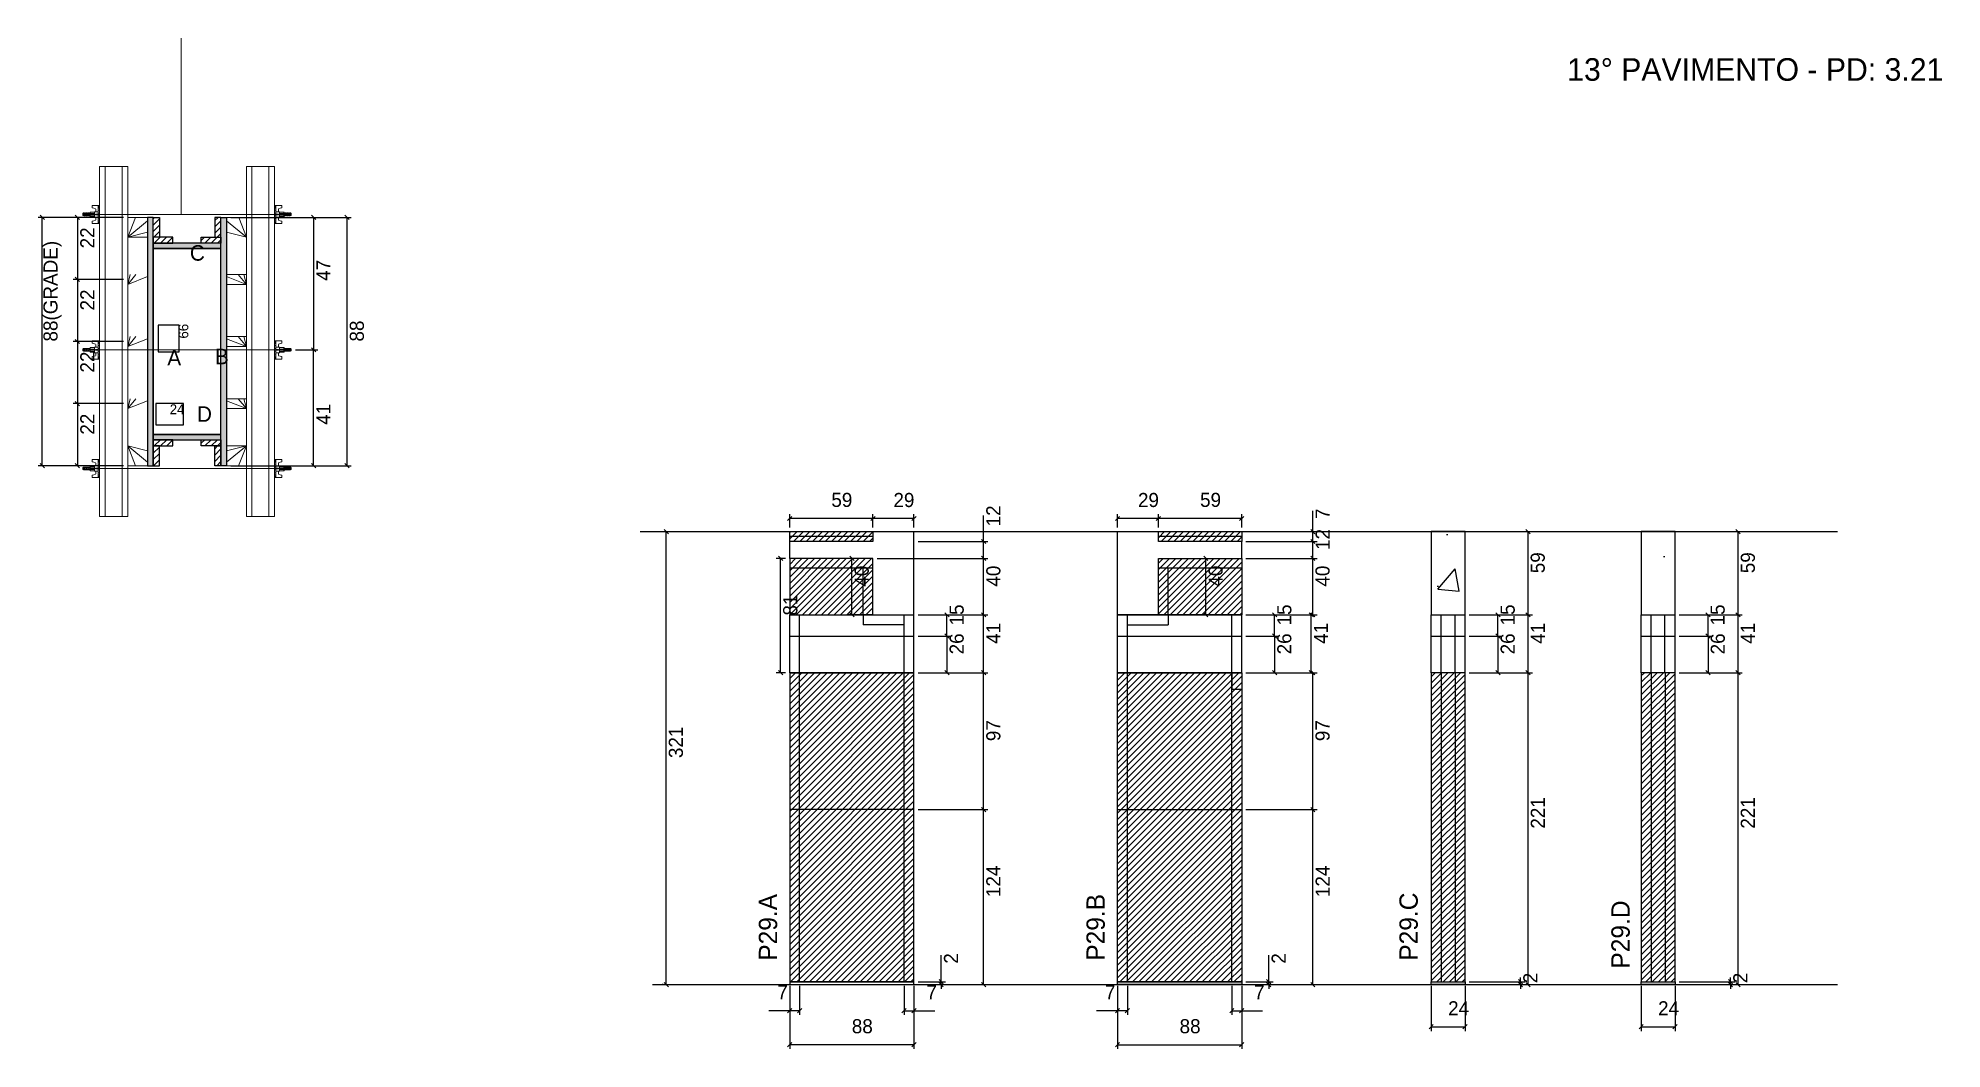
# Model space of a CAD drawing. Header units: metres. Extents: x 4498 to 5847, y 2954 to 3670.
import ezdxf

# ---------------------------------------------------------------- set-up
doc = ezdxf.new("R2010")
doc.units = ezdxf.units.M
for name, color, linetype in [('CHAPA', 7, 'Continuous'), ('COTA', 7, 'Continuous'), ('Hachura', 7, 'Continuous'), ('Madeira', 7, 'Continuous'), ('NIVEL 2° PAV.', 7, 'Continuous'), ('NOMENCLATURA', 7, 'Continuous'), ('Nível', 7, 'Continuous'), ('Painéis', 7, 'Continuous'), ('Perfil Metálico', 7, 'Continuous'), ('SARR_2.2x7', 7, 'Continuous'), ('SARRAFO', 7, 'Continuous'), ('Texto Seção', 7, 'Continuous'), ('TEXTO_GERAL', 7, 'Continuous')]:
    doc.layers.add(name, color=color, linetype=linetype)

msp = doc.modelspace()

# ---------------------------------------------------------------- texts
at = {"layer": 'COTA', "color": 241, "lineweight": 25}
for s, p in [('22', (4537.4, 3520.9)), ('88(GRADE)', (4511.3, 3454.9)), ('47', (4704.7, 3497.9)), ('22', (4537.4, 3476.9)), ('88', (4728.4, 3454.9)), ('22', (4537.4, 3432.9)), ('22', (4537.4, 3388.9)), ('41', (4704.7, 3395.9))]:
    msp.add_text(s, height=10, rotation=90, dxfattribs=at).set_placement(p)
at = {"layer": 'COTA', "color": 1, "lineweight": 25}
msp.add_text('66', height=7, rotation=90, dxfattribs=at).set_placement((4604, 3457))
msp.add_text('24', height=7, dxfattribs=at).set_placement((4590.8, 3403.4))
at = {"layer": 'COTA', "color": 240, "lineweight": 25}
for s, p in [('59', (5059.7, 3337.7)), ('29', (5103.7, 3337.6)), ('29', (5277, 3337.6)), ('59', (5321, 3337.7)), ('7', (5021.4, 2988.8)), ('7', (5127.1, 2988.8)), ('7', (5253.6, 2988.8)), ('7', (5359.3, 2988.8)), ('24', (5496.8, 2977.4)), ('24', (5645.6, 2977.4)), ('88', (5074.2, 2964.7)), ('88', (5306.5, 2964.7))]:
    msp.add_text(s, height=10, dxfattribs=at).set_placement(p)
for s, p in [('12', (5179.5, 3323.9)), ('7', (5412.9, 3329.1)), ('12', (5412.9, 3307.2)), ('40', (5086.2, 3281.2)), ('40', (5179.5, 3281.2)), ('40', (5337, 3281.2)), ('40', (5412.8, 3281.2)), ('59', (5565.3, 3290.7)), ('59', (5714.2, 3290.7)), ('81', (5035.6, 3260.7)), ('97', (5179.5, 3171.7)), ('97', (5412.8, 3171.7)), ('221', (5565.4, 3109.7)), ('221', (5714.2, 3109.7)), ('124', (5179.5, 3061.2)), ('124', (5412.9, 3061.2)), ('2', (5149.5, 3014)), ('2', (5381.7, 3014)), ('2', (5560.1, 3000.2)), ('2', (5708.9, 3000.2))]:
    msp.add_text(s, height=10, rotation=90, dxfattribs=at).set_placement(p)
at = {"layer": 'NIVEL 2° PAV.', "color": 240, "lineweight": 25}
msp.add_text('321', height=10, rotation=90, dxfattribs=at).set_placement((4954.5, 3159.7))
at = {"layer": 'NOMENCLATURA', "color": 2, "lineweight": 25}
msp.add_text('13° PAVIMENTO - PD: 3.21', height=16, dxfattribs=at).set_placement((5581.2, 3639.7))
at = {"layer": 'Painéis', "color": 240, "lineweight": 25}
for s, p in [('15', (5153.5, 3253.7)), ('15', (5385.7, 3253.7)), ('15', (5544, 3253.7)), ('15', (5692.8, 3253.7)), ('41', (5179.5, 3240.7)), ('41', (5411.7, 3240.7)), ('41', (5565.4, 3240.7)), ('41', (5714.2, 3240.7)), ('26', (5153.5, 3233.2)), ('26', (5385.7, 3233.2)), ('26', (5544, 3233.2)), ('26', (5692.9, 3233.2))]:
    msp.add_text(s, height=10, rotation=90, dxfattribs=at).set_placement(p)
at = {"layer": 'Texto Seção', "color": 7, "lineweight": 15}
for s, p in [('P29.A', (5021.3, 3016.1)), ('P29.C', (5475.3, 3016.1)), ('P29.B', (5253.5, 3016.1)), ('P29.D', (5625.5, 3010.5))]:
    msp.add_text(s, height=13, rotation=90, dxfattribs=at).set_placement(p)
at = {"layer": 'TEXTO_GERAL', "color": 7, "lineweight": 25}
for s, p in [('C', (4605.1, 3512.2)), ('A', (4589.1, 3438)), ('B', (4622.8, 3438.8)), ('D', (4610.1, 3398))]:
    msp.add_text(s, height=11, dxfattribs=at).set_placement(p)

# ---------------------------------------------------------------- hatches: boundary and pattern name
at = {"layer": 'COTA'}
h = msp.add_hatch(dxfattribs=at)
h.set_pattern_fill('AR-CONC')
h.paths.add_polyline_path([(5484.8, 3261.2), (5508.8, 3261.2), (5508.8, 3320.2), (5484.8, 3320.2), (5484.8, 3261.2)])
h = msp.add_hatch(dxfattribs=at)
h.set_pattern_fill('AR-CONC')
h.paths.add_polyline_path([(5633.6, 3261.2), (5657.6, 3261.2), (5657.6, 3320.2), (5633.6, 3320.2), (5633.6, 3261.2)])
at = {"layer": 'Hachura'}
h = msp.add_hatch(color=7, dxfattribs=at)
h.dxf.hatch_style = 1
h.paths.add_polyline_path([(4579.1, 3542.9), (4575.1, 3542.9), (4575.1, 3366.9), (4579.1, 3366.9), (4579.1, 3542.9)])
h = msp.add_hatch(dxfattribs=at)
h.set_pattern_fill('ANSI31')
h.paths.add_polyline_path([(4579.1, 3528.9), (4583.5, 3528.9), (4583.5, 3542.9), (4579.1, 3542.9), (4579.1, 3528.9)])
h = msp.add_hatch(dxfattribs=at)
h.set_pattern_fill('ANSI31')
h.paths.add_polyline_path([(4627.1, 3528.9), (4622.7, 3528.9), (4622.7, 3542.9), (4627.1, 3542.9), (4627.1, 3528.9)])
h = msp.add_hatch(color=7, dxfattribs=at)
h.dxf.hatch_style = 1
h.paths.add_polyline_path([(4627.1, 3542.9), (4631.1, 3542.9), (4631.1, 3366.9), (4627.1, 3366.9), (4627.1, 3542.9)])
h = msp.add_hatch(dxfattribs=at)
h.set_pattern_fill('ANSI31')
h.paths.add_polyline_path([(4579.1, 3524.5), (4579.1, 3528.9), (4593.1, 3528.9), (4593.1, 3524.5), (4579.1, 3524.5)])
h = msp.add_hatch(color=7, dxfattribs=at)
h.dxf.hatch_style = 1
h.paths.add_polyline_path([(4627.1, 3520.9), (4627.1, 3524.5), (4579.1, 3524.5), (4579.1, 3520.9), (4627.1, 3520.9)])
h = msp.add_hatch(color=7, dxfattribs=at)
h.dxf.hatch_style = 1
h.paths.add_polyline_path([(4627.1, 3520.9), (4627.1, 3524.5), (4579.1, 3524.5), (4579.1, 3520.9), (4627.1, 3520.9)])
h = msp.add_hatch(dxfattribs=at)
h.set_pattern_fill('ANSI31')
h.paths.add_polyline_path([(4627.1, 3524.5), (4627.1, 3528.9), (4613.1, 3528.9), (4613.1, 3524.5), (4627.1, 3524.5)])
h = msp.add_hatch(color=7, dxfattribs=at)
h.dxf.hatch_style = 1
h.paths.add_polyline_path([(4627.1, 3385.3), (4627.1, 3388.9), (4579.1, 3388.9), (4579.1, 3385.3), (4627.1, 3385.3)])
h = msp.add_hatch(color=7, dxfattribs=at)
h.dxf.hatch_style = 1
h.paths.add_polyline_path([(4627.1, 3385.3), (4627.1, 3388.9), (4579.1, 3388.9), (4579.1, 3385.3), (4627.1, 3385.3)])
h = msp.add_hatch(dxfattribs=at)
h.set_pattern_fill('ANSI31')
h.paths.add_polyline_path([(4579.1, 3380.9), (4579.1, 3385.3), (4593.1, 3385.3), (4593.1, 3380.9), (4579.1, 3380.9)])
h = msp.add_hatch(dxfattribs=at)
h.set_pattern_fill('ANSI31')
h.paths.add_polyline_path([(4579.1, 3380.9), (4583.5, 3380.9), (4583.5, 3366.9), (4579.1, 3366.9), (4579.1, 3380.9)])
h = msp.add_hatch(dxfattribs=at)
h.set_pattern_fill('ANSI31')
h.paths.add_polyline_path([(4627.1, 3380.9), (4627.1, 3385.3), (4613.1, 3385.3), (4613.1, 3380.9), (4627.1, 3380.9)])
h = msp.add_hatch(dxfattribs=at)
h.set_pattern_fill('ANSI31')
h.paths.add_polyline_path([(4627.1, 3380.9), (4622.7, 3380.9), (4622.7, 3366.9), (4627.1, 3366.9), (4627.1, 3380.9)])
h = msp.add_hatch(dxfattribs=at)
h.set_pattern_fill('ANSI31')
h.paths.add_polyline_path([(5118.2, 3123.2), (5030.2, 3123.2), (5030.2, 3001.2), (5118.2, 3001.2), (5118.2, 3123.2)])
h.paths.add_polyline_path([(5089.2, 3313.2), (5089.2, 3320.2), (5030.2, 3320.2), (5030.2, 3313.2), (5089.2, 3313.2)])
h.paths.add_polyline_path([(5118.2, 3220.2), (5030.2, 3220.2), (5030.2, 3123.2), (5118.2, 3123.2), (5118.2, 3220.2)])
h.paths.add_polyline_path([(5030.2, 3261.2), (5089.2, 3261.2), (5089.2, 3301.2), (5030.2, 3301.2), (5030.2, 3261.2)])
h = msp.add_hatch(dxfattribs=at)
h.set_pattern_fill('ANSI31')
h.paths.add_polyline_path([(5262.5, 3123.2), (5350.5, 3123.2), (5350.5, 3001.2), (5262.5, 3001.2), (5262.5, 3123.2)])
h.paths.add_polyline_path([(5291.5, 3313.2), (5291.5, 3320.2), (5350.5, 3320.2), (5350.5, 3313.2), (5291.5, 3313.2)])
h.paths.add_polyline_path([(5350.5, 3220.2), (5262.5, 3220.2), (5262.5, 3123.2), (5350.5, 3123.2), (5350.5, 3220.2)])
h.paths.add_polyline_path([(5291.5, 3261.2), (5350.5, 3261.2), (5350.5, 3301.2), (5291.5, 3301.2), (5291.5, 3261.2)])
h = msp.add_hatch(dxfattribs=at)
h.set_pattern_fill('ANSI31')
h.paths.add_polyline_path([(5508.8, 3220.2), (5484.8, 3220.2), (5484.8, 3001.2), (5508.8, 3001.2), (5508.8, 3220.2)])
h = msp.add_hatch(dxfattribs=at)
h.set_pattern_fill('ANSI31')
h.paths.add_polyline_path([(5657.6, 3220.2), (5633.6, 3220.2), (5633.6, 3001.2), (5657.6, 3001.2), (5657.6, 3220.2)])

# ---------------------------------------------------------------- linework, layer by layer
at = {"layer": 'CHAPA', "color": 1, "lineweight": 25}
for points in [[(4579.1, 3542.9), (4575.1, 3542.9), (4575.1, 3366.9), (4579.1, 3366.9)], [(4579.1, 3542.9), (4575.1, 3542.9), (4575.1, 3366.9), (4579.1, 3366.9)], [(4627.1, 3542.9), (4631.1, 3542.9), (4631.1, 3366.9), (4627.1, 3366.9)], [(4627.1, 3542.9), (4631.1, 3542.9), (4631.1, 3366.9), (4627.1, 3366.9)], [(4627.1, 3520.9), (4627.1, 3524.5), (4579.1, 3524.5), (4579.1, 3520.9)], [(4627.1, 3520.9), (4627.1, 3524.5), (4579.1, 3524.5), (4579.1, 3520.9)], [(4627.1, 3385.3), (4627.1, 3388.9), (4579.1, 3388.9), (4579.1, 3385.3)], [(4627.1, 3385.3), (4627.1, 3388.9), (4579.1, 3388.9), (4579.1, 3385.3)]]:
    msp.add_lwpolyline(points, close=True, dxfattribs=at)
at = {"layer": 'COTA', "color": 241, "lineweight": 25}
for p, q in [((4558.1, 3542.9), (4497.5, 3542.9)), ((4500.5, 3366.9), (4500.5, 3542.9)), ((4558.1, 3542.9), (4522.4, 3542.9)), ((4525.4, 3542.9), (4525.4, 3498.9)), ((4634.1, 3542.9), (4719.5, 3542.9)), ((4668.1, 3542.9), (4695.8, 3542.9)), ((4692.8, 3542.9), (4692.8, 3449)), ((4716.5, 3366.9), (4716.5, 3542.9)), ((4558.1, 3498.9), (4522.4, 3498.9)), ((4558.1, 3498.9), (4522.4, 3498.9)), ((4525.4, 3498.9), (4525.4, 3454.9)), ((4558.1, 3454.9), (4522.4, 3454.9)), ((4558.1, 3454.9), (4522.4, 3454.9)), ((4525.4, 3454.9), (4525.4, 3410.9)), ((4679.9, 3449), (4695.8, 3449)), ((4679.9, 3449), (4695.8, 3449)), ((4692.8, 3366.9), (4692.8, 3449)), ((4558.1, 3410.9), (4522.4, 3410.9)), ((4558.1, 3410.9), (4522.4, 3410.9)), ((4525.4, 3410.9), (4525.4, 3366.9)), ((4558.1, 3366.9), (4497.5, 3366.9)), ((4558.1, 3366.9), (4522.4, 3366.9)), ((4634.1, 3366.9), (4719.5, 3366.9)), ((4668.1, 3366.9), (4695.8, 3366.9)), ((5089.2, 3320.2), (5118.2, 3320.2)), ((5118.2, 3261.2), (5118.2, 3320.2)), ((5262.5, 3261.2), (5262.5, 3320.2)), ((5262.5, 3320.2), (5291.5, 3320.2)), ((5030.2, 3301.2), (5030.2, 3313.2)), ((5350.5, 3301.2), (5350.5, 3313.2))]:
    msp.add_line(p, q, dxfattribs=at)
at = {"layer": 'COTA', "color": 0, "lineweight": 25}
for p, q in [((4502, 3541.4), (4499, 3544.4)), ((4526.9, 3541.4), (4523.9, 3544.4)), ((4694.3, 3541.4), (4691.3, 3544.4)), ((4718, 3541.4), (4715, 3544.4)), ((4523.9, 3500.4), (4526.9, 3497.4)), ((4526.9, 3497.4), (4523.9, 3500.4)), ((4523.9, 3456.4), (4526.9, 3453.4)), ((4526.9, 3453.4), (4523.9, 3456.4)), ((4694.3, 3447.5), (4691.3, 3450.5)), ((4691.3, 3450.5), (4694.3, 3447.5)), ((4523.9, 3412.4), (4526.9, 3409.4)), ((4526.9, 3409.4), (4523.9, 3412.4)), ((4499, 3368.4), (4502, 3365.4)), ((4523.9, 3368.4), (4526.9, 3365.4)), ((4691.3, 3368.4), (4694.3, 3365.4)), ((4715, 3368.4), (4718, 3365.4)), ((5031.7, 3331), (5028.7, 3328)), ((5087.7, 3328), (5090.7, 3331)), ((5090.7, 3331), (5087.7, 3328)), ((5116.7, 3328), (5119.7, 3331)), ((5264, 3331), (5261, 3328)), ((5290, 3328), (5293, 3331)), ((5293, 3331), (5290, 3328)), ((5349, 3328), (5352, 3331)), ((5402.4, 3318.7), (5399.4, 3321.7)), ((5555, 3318.7), (5552, 3321.7)), ((5703.8, 3318.7), (5700.8, 3321.7)), ((5169.1, 3311.7), (5166.1, 3314.7)), ((5402.4, 3311.7), (5399.4, 3314.7)), ((5399.4, 3314.7), (5402.4, 3311.7)), ((5025.2, 3299.7), (5022.2, 3302.7)), ((5075.8, 3299.7), (5072.8, 3302.7)), ((5169.1, 3299.7), (5166.1, 3302.7)), ((5166.1, 3302.7), (5169.1, 3299.7)), ((5326.6, 3299.7), (5323.6, 3302.7)), ((5402.4, 3299.7), (5399.4, 3302.7)), ((5399.4, 3302.7), (5402.4, 3299.7)), ((5072.8, 3262.7), (5075.8, 3259.7)), ((5166.1, 3262.7), (5169.1, 3259.7)), ((5323.6, 3262.7), (5326.6, 3259.7)), ((5399.4, 3262.7), (5402.4, 3259.7)), ((5552, 3262.7), (5555, 3259.7)), ((5700.8, 3262.7), (5703.8, 3259.7)), ((5022.2, 3221.7), (5025.2, 3218.7)), ((5169.1, 3218.7), (5166.1, 3221.7)), ((5402.4, 3218.7), (5399.4, 3221.7)), ((5555, 3218.7), (5552, 3221.7)), ((5703.8, 3218.7), (5700.8, 3221.7)), ((5166.1, 3124.7), (5169.1, 3121.7)), ((5169.1, 3121.7), (5166.1, 3124.7)), ((5399.4, 3124.7), (5402.4, 3121.7)), ((5402.4, 3121.7), (5399.4, 3124.7)), ((5136, 3002.7), (5139, 2999.7)), ((5139, 2997.7), (5136, 3000.7)), ((5166.1, 3000.7), (5169.1, 2997.7)), ((5368.2, 3002.7), (5371.2, 2999.7)), ((5371.2, 2997.7), (5368.2, 3000.7)), ((5399.4, 3000.7), (5402.4, 2997.7)), ((5546.6, 3002.7), (5549.6, 2999.7)), ((5549.6, 2997.7), (5546.6, 3000.7)), ((5552, 3000.7), (5555, 2997.7)), ((5695.4, 3002.7), (5698.4, 2999.7)), ((5698.4, 2997.7), (5695.4, 3000.7)), ((5700.8, 3000.7), (5703.8, 2997.7)), ((5031.7, 2982.2), (5028.7, 2979.2)), ((5035.7, 2979.2), (5038.7, 2982.2)), ((5112.7, 2982.2), (5109.7, 2979.2)), ((5116.7, 2979.2), (5119.7, 2982.2)), ((5264, 2982.2), (5261, 2979.2)), ((5268, 2979.2), (5271, 2982.2)), ((5345, 2982.2), (5342, 2979.2)), ((5349, 2979.2), (5352, 2982.2)), ((5486.3, 2970.8), (5483.3, 2967.8)), ((5507.3, 2967.8), (5510.3, 2970.8)), ((5635.1, 2970.8), (5632.1, 2967.8)), ((5656.1, 2967.8), (5659.1, 2970.8)), ((5031.7, 2958.1), (5028.7, 2955.1)), ((5116.7, 2955.1), (5119.7, 2958.1)), ((5264, 2958.1), (5261, 2955.1)), ((5349, 2955.1), (5352, 2958.1))]:
    msp.add_line(p, q, dxfattribs=at)
at = {"layer": 'COTA', "color": 180, "lineweight": 25}
for p, q in [((4597.5, 3466.5), (4582.5, 3466.5)), ((4582.5, 3466.5), (4582.5, 3447.5)), ((4597.5, 3447.5), (4597.5, 3466.5)), ((4582.5, 3447.5), (4597.5, 3447.5)), ((4600.6, 3410.9), (4581, 3410.9)), ((4581, 3410.9), (4581, 3395.9)), ((4600.6, 3395.9), (4600.6, 3410.9)), ((4581, 3395.9), (4600.6, 3395.9))]:
    msp.add_line(p, q, dxfattribs=at)
at = {"layer": 'COTA', "color": 4, "lineweight": 25}
for p, q in [((5400.9, 3320.2), (5400.9, 3335)), ((5030.2, 3323.2), (5030.2, 3332.5)), ((5089.2, 3329.5), (5030.2, 3329.5)), ((5089.2, 3323.2), (5089.2, 3332.5)), ((5089.2, 3323.2), (5089.2, 3332.5)), ((5118.2, 3329.5), (5089.2, 3329.5)), ((5118.2, 3323.2), (5118.2, 3332.5)), ((5167.6, 3313.2), (5167.6, 3331.5)), ((5262.5, 3323.2), (5262.5, 3332.5)), ((5291.5, 3329.5), (5262.5, 3329.5)), ((5291.5, 3323.2), (5291.5, 3332.5)), ((5291.5, 3323.2), (5291.5, 3332.5)), ((5350.5, 3329.5), (5291.5, 3329.5)), ((5350.5, 3323.2), (5350.5, 3332.5)), ((5353.5, 3320.2), (5403.9, 3320.2)), ((5400.9, 3313.2), (5400.9, 3320.2)), ((5511.8, 3320.2), (5556.5, 3320.2)), ((5553.5, 3261.2), (5553.5, 3320.2)), ((5660.6, 3320.2), (5705.3, 3320.2)), ((5702.3, 3261.2), (5702.3, 3320.2)), ((5121.2, 3313.2), (5170.6, 3313.2)), ((5167.6, 3301.2), (5167.6, 3313.2)), ((5353.5, 3313.2), (5403.9, 3313.2)), ((5353.5, 3313.2), (5403.9, 3313.2)), ((5400.9, 3301.2), (5400.9, 3313.2)), ((5027.2, 3301.2), (5020.7, 3301.2)), ((5023.7, 3220.2), (5023.7, 3301.2)), ((5086.2, 3301.2), (5071.3, 3301.2)), ((5074.3, 3261.2), (5074.3, 3301.2)), ((5092.2, 3301.2), (5170.6, 3301.2)), ((5092.2, 3301.2), (5170.6, 3301.2)), ((5167.6, 3261.2), (5167.6, 3301.2)), ((5294.5, 3301.2), (5328.1, 3301.2)), ((5325.1, 3261.2), (5325.1, 3301.2)), ((5353.5, 3301.2), (5403.9, 3301.2)), ((5353.5, 3301.2), (5403.9, 3301.2)), ((5400.9, 3261.2), (5400.9, 3301.2)), ((5086.2, 3261.2), (5071.3, 3261.2)), ((5121.2, 3261.2), (5170.6, 3261.2)), ((5294.5, 3261.2), (5328.1, 3261.2)), ((5353.5, 3261.2), (5403.9, 3261.2)), ((5511.8, 3261.2), (5556.5, 3261.2)), ((5660.6, 3261.2), (5705.3, 3261.2)), ((5027.2, 3220.2), (5020.7, 3220.2)), ((5121.2, 3220.2), (5170.6, 3220.2)), ((5167.6, 3123.2), (5167.6, 3220.2)), ((5353.5, 3220.2), (5403.9, 3220.2)), ((5400.9, 3123.2), (5400.9, 3220.2)), ((5511.8, 3220.2), (5556.5, 3220.2)), ((5553.5, 2999.2), (5553.5, 3220.2)), ((5660.6, 3220.2), (5705.3, 3220.2)), ((5702.3, 2999.2), (5702.3, 3220.2)), ((5121.2, 3123.2), (5170.6, 3123.2)), ((5121.2, 3123.2), (5170.6, 3123.2)), ((5167.6, 2999.2), (5167.6, 3123.2)), ((5353.5, 3123.2), (5403.9, 3123.2)), ((5353.5, 3123.2), (5403.9, 3123.2)), ((5400.9, 2999.2), (5400.9, 3123.2)), ((5137.5, 3001.2), (5137.5, 3020)), ((5369.7, 3001.2), (5369.7, 3020)), ((5030.2, 2998.2), (5030.2, 2953.6)), ((5030.2, 2996.2), (5030.2, 2977.7)), ((5037.2, 2998.2), (5037.2, 2977.7)), ((5111.2, 2998.2), (5111.2, 2977.7)), ((5118.2, 2998.2), (5118.2, 2953.6)), ((5118.2, 2996.2), (5118.2, 2977.7)), ((5121.2, 3001.2), (5140.5, 3001.2)), ((5121.2, 2999.2), (5140.5, 2999.2)), ((5121.2, 2999.2), (5170.6, 2999.2)), ((5137.5, 2999.2), (5137.5, 3001.2)), ((5137.5, 2999.2), (5137.5, 2996.2)), ((5262.5, 2998.2), (5262.5, 2953.6)), ((5262.5, 2996.2), (5262.5, 2977.7)), ((5269.5, 2998.2), (5269.5, 2977.7)), ((5343.5, 2998.2), (5343.5, 2977.7)), ((5350.5, 2998.2), (5350.5, 2953.6)), ((5350.5, 2996.2), (5350.5, 2977.7)), ((5353.5, 3001.2), (5372.7, 3001.2)), ((5353.5, 2999.2), (5372.7, 2999.2)), ((5353.5, 2999.2), (5403.9, 2999.2)), ((5369.7, 2999.2), (5369.7, 3001.2)), ((5369.7, 2999.2), (5369.7, 2996.2)), ((5484.8, 2998.2), (5484.8, 2966.3)), ((5508.8, 2998.2), (5508.8, 2966.3)), ((5511.8, 3001.2), (5551.1, 3001.2)), ((5511.8, 2999.2), (5551.1, 2999.2)), ((5511.8, 2999.2), (5556.5, 2999.2)), ((5548.1, 3001.2), (5548.1, 3004.2)), ((5548.1, 2999.2), (5548.1, 3001.2)), ((5548.1, 2999.2), (5548.1, 2996.2)), ((5633.6, 2998.2), (5633.6, 2966.3)), ((5657.6, 2998.2), (5657.6, 2966.3)), ((5660.6, 3001.2), (5699.9, 3001.2)), ((5660.6, 2999.2), (5699.9, 2999.2)), ((5660.6, 2999.2), (5705.3, 2999.2)), ((5696.9, 3001.2), (5696.9, 3004.2)), ((5696.9, 2999.2), (5696.9, 3001.2)), ((5696.9, 2999.2), (5696.9, 2996.2)), ((5030.2, 2980.7), (5015.5, 2980.7)), ((5037.2, 2980.7), (5030.2, 2980.7)), ((5111.2, 2980.7), (5118.2, 2980.7)), ((5118.2, 2980.7), (5133, 2980.7)), ((5262.5, 2980.7), (5247.7, 2980.7)), ((5269.5, 2980.7), (5262.5, 2980.7)), ((5343.5, 2980.7), (5350.5, 2980.7)), ((5350.5, 2980.7), (5365.2, 2980.7)), ((5484.8, 2969.3), (5508.8, 2969.3)), ((5633.6, 2969.3), (5657.6, 2969.3)), ((5118.2, 2956.6), (5030.2, 2956.6)), ((5262.5, 2956.6), (5350.5, 2956.6))]:
    msp.add_line(p, q, dxfattribs=at)
at = {"layer": 'COTA', "color": 241, "lineweight": 25}
for points in [[(5508.8, 3261.2), (5508.8, 3320.2), (5484.8, 3320.2), (5484.8, 3261.2)], [(5657.6, 3261.2), (5657.6, 3320.2), (5633.6, 3320.2), (5633.6, 3261.2)]]:
    msp.add_lwpolyline(points, dxfattribs=at)
at = {"layer": 'Hachura', "color": 0, "lineweight": 9}
for p, q in [((4541.1, 3551.4), (4535.9, 3551.4)), ((4535.9, 3551.4), (4535.9, 3549.7)), ((4535.9, 3549.7), (4538.1, 3549.1)), ((4538.4, 3548.8), (4538.4, 3546.9)), ((4540.1, 3551.2), (4541.1, 3551.2)), ((4540.1, 3551), (4541.1, 3551)), ((4540.1, 3550.7), (4541.1, 3550.7)), ((4540.1, 3550.2), (4541.1, 3550.2)), ((4540.1, 3549.4), (4541.1, 3549.4)), ((4540.2, 3551.4), (4540.2, 3538.5)), ((4540.2, 3551.4), (4540.2, 3546.2)), ((4541.1, 3538.5), (4541.1, 3551.4)), ((4665.1, 3538.5), (4665.1, 3551.4)), ((4665.1, 3551.4), (4670.2, 3551.4)), ((4666, 3551.2), (4665.1, 3551.2)), ((4666, 3551), (4665.1, 3551)), ((4666, 3550.7), (4665.1, 3550.7)), ((4666, 3550.2), (4665.1, 3550.2)), ((4666, 3549.4), (4665.1, 3549.4)), ((4666, 3551.4), (4666, 3538.5)), ((4666, 3551.4), (4666, 3546.2)), ((4667.8, 3548.8), (4667.8, 3546.9)), ((4670.2, 3549.7), (4668, 3549.1)), ((4670.2, 3551.4), (4670.2, 3549.7)), ((4529.6, 3546), (4529.3, 3545.6)), ((4529.3, 3545.6), (4529.3, 3544.4)), ((4529.6, 3544), (4529.3, 3544.4)), ((4529.9, 3546), (4529.6, 3546)), ((4529.6, 3544), (4529.6, 3546)), ((4530.2, 3544), (4529.6, 3545.3)), ((4530.2, 3543.9), (4529.6, 3545.1)), ((4529.6, 3544.5), (4529.9, 3543.9)), ((4529.6, 3544.3), (4529.7, 3544)), ((4529.9, 3546), (4530.9, 3544)), ((4529.9, 3546), (4530.9, 3544)), ((4530, 3546), (4531.1, 3543.9)), ((4531.3, 3543.9), (4530.2, 3546.1)), ((4530.2, 3544), (4530.9, 3544)), ((4531.1, 3546), (4530.4, 3546)), ((4531.4, 3544), (4530.4, 3546)), ((4531.1, 3546), (4532, 3544)), ((4531.2, 3546), (4532.2, 3543.9)), ((4532.5, 3543.9), (4531.4, 3546.1)), ((4532, 3544), (4531.4, 3544)), ((4532.2, 3546), (4531.6, 3546)), ((4532.6, 3544), (4531.6, 3546)), ((4531.8, 3546), (4531.6, 3546)), ((4532.2, 3546), (4533.2, 3544)), ((4532.3, 3546), (4533.4, 3543.9)), ((4533.6, 3543.9), (4532.6, 3546.1)), ((4532.8, 3544), (4532.6, 3544)), ((4533.4, 3546), (4532.7, 3546)), ((4533.7, 3544), (4532.7, 3546)), ((4532.8, 3544), (4533.2, 3544)), ((4533.4, 3546), (4534.4, 3544)), ((4534.4, 3544.8), (4533.7, 3546.1)), ((4533.7, 3544), (4534.4, 3544)), ((4534.4, 3545.1), (4533.9, 3546)), ((4534.4, 3546), (4533.9, 3546)), ((4534.4, 3543.3), (4534.4, 3546.6)), ((4534.4, 3543.3), (4534.4, 3546.6)), ((4534.4, 3546.6), (4537.6, 3546.6)), ((4534.4, 3545.6), (4537.6, 3545.6)), ((4534.4, 3544), (4537.6, 3544)), ((4537.6, 3543.3), (4534.4, 3543.3)), ((4535.9, 3540.2), (4538.1, 3540.7)), ((4535.9, 3538.5), (4535.9, 3540.2)), ((4540.2, 3538.5), (4535.9, 3538.5)), ((4537.6, 3546.9), (4537.6, 3543)), ((4540.2, 3546.9), (4537.6, 3546.9)), ((4537.6, 3543), (4537.6, 3543.3)), ((4537.6, 3543), (4537.6, 3543.3)), ((4537.6, 3543), (4540.2, 3543)), ((4540.2, 3545.2), (4538.2, 3545.2)), ((4538.2, 3544.7), (4540.2, 3544.7)), ((4538.4, 3541.1), (4538.4, 3543)), ((4540.1, 3548), (4541.1, 3548)), ((4540.1, 3541.9), (4541.1, 3541.9)), ((4540.1, 3540.5), (4541.1, 3540.5)), ((4540.1, 3539.6), (4541.1, 3539.6)), ((4540.1, 3539.2), (4541.1, 3539.2)), ((4540.1, 3538.8), (4541.1, 3538.8)), ((4540.1, 3538.6), (4541.1, 3538.6)), ((4540.2, 3544.9), (4540.2, 3546.9)), ((4540.2, 3546.2), (4540.2, 3545.6)), ((4540.2, 3544.9), (4541.1, 3544.9)), ((4540.2, 3538.5), (4541.1, 3538.5)), ((4540.5, 3545.9), (4540.3, 3545.9)), ((4540.3, 3544), (4540.7, 3544)), ((4540.9, 3545.9), (4540.5, 3545.9)), ((4541.1, 3539.4), (4541.1, 3547.3)), ((4666, 3548), (4665.1, 3548)), ((4665.1, 3539.4), (4665.1, 3547.3)), ((4666, 3544.9), (4665.1, 3544.9)), ((4666, 3541.9), (4665.1, 3541.9)), ((4666, 3540.5), (4665.1, 3540.5)), ((4666, 3539.6), (4665.1, 3539.6)), ((4666, 3539.2), (4665.1, 3539.2)), ((4666, 3538.8), (4665.1, 3538.8)), ((4666, 3538.6), (4665.1, 3538.6)), ((4666, 3538.5), (4665.1, 3538.5)), ((4665.2, 3545.9), (4665.7, 3545.9)), ((4665.8, 3544), (4665.4, 3544)), ((4665.7, 3545.9), (4665.9, 3545.9)), ((4666, 3544.9), (4666, 3546.9)), ((4666, 3546.9), (4668.6, 3546.9)), ((4666, 3546.2), (4666, 3545.6)), ((4666, 3545.2), (4668, 3545.2)), ((4668, 3544.7), (4666, 3544.7)), ((4668.6, 3543), (4666, 3543)), ((4666, 3538.5), (4670.2, 3538.5)), ((4667.8, 3541.1), (4667.8, 3543)), ((4670.2, 3540.2), (4668, 3540.7)), ((4668.6, 3546.9), (4668.6, 3543)), ((4671.8, 3546.6), (4668.6, 3546.6)), ((4671.8, 3545.6), (4668.6, 3545.6)), ((4671.8, 3544), (4668.6, 3544)), ((4668.6, 3543.3), (4671.8, 3543.3)), ((4668.6, 3543), (4668.6, 3543.3)), ((4668.6, 3543), (4668.6, 3543.3)), ((4670.2, 3538.5), (4670.2, 3540.2)), ((4671.7, 3543.3), (4671.7, 3546.6)), ((4671.8, 3543.3), (4671.8, 3546.6)), ((4671.8, 3544.8), (4672.4, 3546.1)), ((4672.7, 3546), (4671.8, 3544)), ((4671.8, 3545.1), (4672.2, 3546)), ((4671.8, 3546), (4672.2, 3546)), ((4672.4, 3544), (4671.8, 3544)), ((4672.4, 3544), (4673.4, 3546)), ((4672.5, 3543.9), (4673.6, 3546.1)), ((4672.7, 3546), (4673.4, 3546)), ((4673.8, 3546), (4672.7, 3543.9)), ((4673.9, 3546), (4672.9, 3544)), ((4673.4, 3544), (4672.9, 3544)), ((4673.4, 3544), (4673.6, 3544)), ((4673.6, 3544), (4674.5, 3546)), ((4673.7, 3543.9), (4674.7, 3546.1)), ((4673.9, 3546), (4674.5, 3546)), ((4675, 3546), (4673.9, 3543.9)), ((4675.1, 3546), (4674.1, 3544)), ((4674.1, 3544), (4674.7, 3544)), ((4674.3, 3546), (4674.5, 3546)), ((4674.7, 3544), (4675.7, 3546)), ((4674.8, 3543.9), (4675.9, 3546.1)), ((4675.1, 3546), (4675.7, 3546)), ((4676.1, 3546), (4675.1, 3543.9)), ((4676.2, 3546), (4675.3, 3544)), ((4676.2, 3546), (4675.3, 3544)), ((4675.9, 3544), (4675.3, 3544)), ((4675.9, 3544), (4676.5, 3545.3)), ((4676, 3543.9), (4676.5, 3545.1)), ((4676.2, 3546), (4676.5, 3546)), ((4676.5, 3544.5), (4676.2, 3543.9)), ((4676.5, 3544.3), (4676.4, 3544)), ((4676.5, 3546), (4676.9, 3545.6)), ((4676.5, 3544), (4676.5, 3546)), ((4676.5, 3544), (4676.9, 3544.4)), ((4676.9, 3545.6), (4676.9, 3544.4)), ((4541.1, 3455.4), (4535.9, 3455.4)), ((4535.9, 3455.4), (4535.9, 3453.7)), ((4540.1, 3455.2), (4541.1, 3455.2)), ((4540.1, 3455), (4541.1, 3455)), ((4540.1, 3454.7), (4541.1, 3454.7)), ((4540.1, 3454.2), (4541.1, 3454.2)), ((4540.2, 3455.4), (4540.2, 3442.5)), ((4540.2, 3455.4), (4540.2, 3450.2)), ((4541.1, 3442.5), (4541.1, 3455.4)), ((4665.1, 3442.5), (4665.1, 3455.4)), ((4665.1, 3455.4), (4670.2, 3455.4)), ((4666, 3455.2), (4665.1, 3455.2)), ((4666, 3455), (4665.1, 3455)), ((4666, 3454.7), (4665.1, 3454.7)), ((4666, 3454.2), (4665.1, 3454.2)), ((4666, 3455.4), (4666, 3442.5)), ((4666, 3455.4), (4666, 3450.2)), ((4670.2, 3455.4), (4670.2, 3453.7)), ((4529.6, 3450), (4529.3, 3449.6)), ((4529.3, 3449.6), (4529.3, 3448.4)), ((4529.6, 3448), (4529.3, 3448.4)), ((4529.9, 3450), (4529.6, 3450)), ((4529.6, 3448), (4529.6, 3450)), ((4530.2, 3448), (4529.6, 3449.3)), ((4530.2, 3447.9), (4529.6, 3449.1)), ((4529.6, 3448.5), (4529.9, 3447.9)), ((4529.6, 3448.3), (4529.7, 3448)), ((4529.9, 3450), (4530.9, 3448)), ((4529.9, 3450), (4530.9, 3448)), ((4530, 3450), (4531.1, 3447.9)), ((4531.3, 3447.9), (4530.2, 3450.1)), ((4530.2, 3448), (4530.9, 3448)), ((4531.1, 3450), (4530.4, 3450)), ((4531.4, 3448), (4530.4, 3450)), ((4531.1, 3450), (4532, 3448)), ((4531.2, 3450), (4532.2, 3447.9)), ((4532.5, 3447.9), (4531.4, 3450.1)), ((4532, 3448), (4531.4, 3448)), ((4532.2, 3450), (4531.6, 3450)), ((4532.6, 3448), (4531.6, 3450)), ((4531.8, 3450), (4531.6, 3450)), ((4532.2, 3450), (4533.2, 3448)), ((4532.3, 3450), (4533.4, 3447.9)), ((4533.6, 3447.9), (4532.6, 3450.1)), ((4532.8, 3448), (4532.6, 3448)), ((4533.4, 3450), (4532.7, 3450)), ((4533.7, 3448), (4532.7, 3450)), ((4532.8, 3448), (4533.2, 3448)), ((4533.4, 3450), (4534.4, 3448)), ((4534.4, 3448.8), (4533.7, 3450.1)), ((4533.7, 3448), (4534.4, 3448)), ((4534.4, 3449.1), (4533.9, 3450)), ((4534.4, 3450), (4533.9, 3450)), ((4534.4, 3447.3), (4534.4, 3450.6)), ((4534.4, 3447.3), (4534.4, 3450.6)), ((4534.4, 3450.6), (4537.6, 3450.6)), ((4534.4, 3449.6), (4537.6, 3449.6)), ((4534.4, 3448), (4537.6, 3448)), ((4537.6, 3447.3), (4534.4, 3447.3)), ((4535.9, 3453.7), (4538.1, 3453.1)), ((4535.9, 3444.2), (4538.1, 3444.7)), ((4535.9, 3442.5), (4535.9, 3444.2)), ((4540.2, 3442.5), (4535.9, 3442.5)), ((4537.6, 3450.9), (4537.6, 3447)), ((4540.2, 3450.9), (4537.6, 3450.9)), ((4537.6, 3447), (4537.6, 3447.3)), ((4537.6, 3447), (4537.6, 3447.3)), ((4537.6, 3447), (4540.2, 3447)), ((4540.2, 3449.2), (4538.2, 3449.2)), ((4538.2, 3448.7), (4540.2, 3448.7)), ((4538.4, 3452.8), (4538.4, 3450.9)), ((4538.4, 3445.1), (4538.4, 3447)), ((4540.1, 3453.4), (4541.1, 3453.4)), ((4540.1, 3452), (4541.1, 3452)), ((4540.1, 3445.9), (4541.1, 3445.9)), ((4540.1, 3444.5), (4541.1, 3444.5)), ((4540.1, 3443.6), (4541.1, 3443.6)), ((4540.1, 3443.2), (4541.1, 3443.2)), ((4540.1, 3442.8), (4541.1, 3442.8)), ((4540.1, 3442.6), (4541.1, 3442.6)), ((4540.2, 3448.9), (4540.2, 3450.9)), ((4540.2, 3450.2), (4540.2, 3449.6)), ((4540.2, 3448.9), (4541.1, 3448.9)), ((4540.2, 3442.5), (4541.1, 3442.5)), ((4540.5, 3449.9), (4540.3, 3449.9)), ((4540.3, 3448), (4540.7, 3448)), ((4540.9, 3449.9), (4540.5, 3449.9)), ((4541.1, 3443.4), (4541.1, 3451.3)), ((4666, 3453.4), (4665.1, 3453.4)), ((4666, 3452), (4665.1, 3452)), ((4665.1, 3443.4), (4665.1, 3451.3)), ((4666, 3448.9), (4665.1, 3448.9)), ((4666, 3445.9), (4665.1, 3445.9)), ((4666, 3444.5), (4665.1, 3444.5)), ((4666, 3443.6), (4665.1, 3443.6)), ((4666, 3443.2), (4665.1, 3443.2)), ((4666, 3442.8), (4665.1, 3442.8)), ((4666, 3442.6), (4665.1, 3442.6)), ((4666, 3442.5), (4665.1, 3442.5)), ((4665.2, 3449.9), (4665.7, 3449.9)), ((4665.8, 3448), (4665.4, 3448)), ((4665.7, 3449.9), (4665.9, 3449.9)), ((4666, 3448.9), (4666, 3450.9)), ((4666, 3450.9), (4668.6, 3450.9)), ((4666, 3450.2), (4666, 3449.6)), ((4666, 3449.2), (4668, 3449.2)), ((4668, 3448.7), (4666, 3448.7)), ((4668.6, 3447), (4666, 3447)), ((4666, 3442.5), (4670.2, 3442.5)), ((4667.8, 3452.8), (4667.8, 3450.9)), ((4667.8, 3445.1), (4667.8, 3447)), ((4670.2, 3453.7), (4668, 3453.1)), ((4670.2, 3444.2), (4668, 3444.7)), ((4668.6, 3450.9), (4668.6, 3447)), ((4671.8, 3450.6), (4668.6, 3450.6)), ((4671.8, 3449.6), (4668.6, 3449.6)), ((4671.8, 3448), (4668.6, 3448)), ((4668.6, 3447.3), (4671.8, 3447.3)), ((4668.6, 3447), (4668.6, 3447.3)), ((4668.6, 3447), (4668.6, 3447.3)), ((4670.2, 3442.5), (4670.2, 3444.2)), ((4671.7, 3447.3), (4671.7, 3450.6)), ((4671.8, 3447.3), (4671.8, 3450.6)), ((4671.8, 3448.8), (4672.4, 3450.1)), ((4672.7, 3450), (4671.8, 3448)), ((4671.8, 3449.1), (4672.2, 3450)), ((4671.8, 3450), (4672.2, 3450)), ((4672.4, 3448), (4671.8, 3448)), ((4672.4, 3448), (4673.4, 3450)), ((4672.5, 3447.9), (4673.6, 3450.1)), ((4672.7, 3450), (4673.4, 3450)), ((4673.8, 3450), (4672.7, 3447.9)), ((4673.9, 3450), (4672.9, 3448)), ((4673.4, 3448), (4672.9, 3448)), ((4673.4, 3448), (4673.6, 3448)), ((4673.6, 3448), (4674.5, 3450)), ((4673.7, 3447.9), (4674.7, 3450.1)), ((4673.9, 3450), (4674.5, 3450)), ((4675, 3450), (4673.9, 3447.9)), ((4675.1, 3450), (4674.1, 3448)), ((4674.1, 3448), (4674.7, 3448)), ((4674.3, 3450), (4674.5, 3450)), ((4674.7, 3448), (4675.7, 3450)), ((4674.8, 3447.9), (4675.9, 3450.1)), ((4675.1, 3450), (4675.7, 3450)), ((4676.1, 3450), (4675.1, 3447.9)), ((4676.2, 3450), (4675.3, 3448)), ((4676.2, 3450), (4675.3, 3448)), ((4675.9, 3448), (4675.3, 3448)), ((4675.9, 3448), (4676.5, 3449.3)), ((4676, 3447.9), (4676.5, 3449.1)), ((4676.2, 3450), (4676.5, 3450)), ((4676.5, 3448.5), (4676.2, 3447.9)), ((4676.5, 3448.3), (4676.4, 3448)), ((4676.5, 3450), (4676.9, 3449.6)), ((4676.5, 3448), (4676.5, 3450)), ((4676.5, 3448), (4676.9, 3448.4)), ((4676.9, 3449.6), (4676.9, 3448.4)), ((4529.6, 3365.8), (4529.3, 3365.5)), ((4529.3, 3364.2), (4529.3, 3365.5)), ((4529.6, 3363.9), (4529.3, 3364.2)), ((4529.6, 3365.3), (4529.9, 3366)), ((4530.2, 3365.9), (4529.6, 3364.8)), ((4529.6, 3365.6), (4529.7, 3365.8)), ((4530.2, 3365.8), (4529.6, 3364.5)), ((4529.6, 3365.8), (4529.6, 3363.9)), ((4529.9, 3363.9), (4529.6, 3363.9)), ((4529.9, 3363.9), (4530.9, 3365.8)), ((4529.9, 3363.9), (4530.9, 3365.8)), ((4530, 3363.8), (4531.1, 3366)), ((4531.3, 3365.9), (4530.2, 3363.8)), ((4530.2, 3365.8), (4530.9, 3365.8)), ((4531.4, 3365.8), (4530.4, 3363.9)), ((4531.1, 3363.9), (4530.4, 3363.9)), ((4531.1, 3363.9), (4532, 3365.8)), ((4531.2, 3363.8), (4532.2, 3366)), ((4532.5, 3365.9), (4531.4, 3363.8)), ((4532, 3365.8), (4531.4, 3365.8)), ((4532.6, 3365.8), (4531.6, 3363.9)), ((4532.2, 3363.9), (4531.6, 3363.9)), ((4531.8, 3363.9), (4531.6, 3363.9)), ((4532.2, 3363.9), (4533.2, 3365.8)), ((4532.3, 3363.8), (4533.4, 3366)), ((4533.6, 3365.9), (4532.6, 3363.8)), ((4532.8, 3365.8), (4532.6, 3365.8)), ((4533.7, 3365.8), (4532.7, 3363.9)), ((4533.4, 3363.9), (4532.7, 3363.9)), ((4532.8, 3365.8), (4533.2, 3365.8)), ((4533.4, 3363.9), (4534.4, 3365.8)), ((4533.7, 3365.8), (4534.4, 3365.8)), ((4534.4, 3365.1), (4533.7, 3363.8)), ((4534.4, 3364.8), (4533.9, 3363.9)), ((4534.4, 3363.9), (4533.9, 3363.9)), ((4534.4, 3366.6), (4534.4, 3363.3)), ((4534.4, 3366.6), (4534.4, 3363.3)), ((4537.6, 3366.6), (4534.4, 3366.6)), ((4534.4, 3365.8), (4537.6, 3365.8)), ((4534.4, 3364.3), (4537.6, 3364.3)), ((4534.4, 3363.3), (4537.6, 3363.3)), ((4540.2, 3371.4), (4535.9, 3371.4)), ((4535.9, 3371.4), (4535.9, 3369.7)), ((4535.9, 3369.7), (4538.1, 3369.1)), ((4535.9, 3360.2), (4538.1, 3360.7)), ((4535.9, 3358.5), (4535.9, 3360.2)), ((4537.6, 3363), (4537.6, 3366.9)), ((4537.6, 3366.9), (4540.2, 3366.9)), ((4537.6, 3366.9), (4537.6, 3366.6)), ((4537.6, 3366.9), (4537.6, 3366.6)), ((4540.2, 3363), (4537.6, 3363)), ((4538.2, 3365.1), (4540.2, 3365.1)), ((4540.2, 3364.6), (4538.2, 3364.6)), ((4538.4, 3368.8), (4538.4, 3366.9)), ((4538.4, 3361.1), (4538.4, 3363)), ((4540.1, 3371.2), (4541.1, 3371.2)), ((4540.1, 3371), (4541.1, 3371)), ((4540.1, 3370.7), (4541.1, 3370.7)), ((4540.1, 3370.2), (4541.1, 3370.2)), ((4540.1, 3369.4), (4541.1, 3369.4)), ((4540.1, 3368), (4541.1, 3368)), ((4540.1, 3361.9), (4541.1, 3361.9)), ((4540.1, 3360.5), (4541.1, 3360.5)), ((4540.2, 3358.5), (4540.2, 3371.4)), ((4540.2, 3371.4), (4541.1, 3371.4)), ((4540.2, 3364.9), (4540.2, 3363)), ((4540.2, 3364.9), (4541.1, 3364.9)), ((4540.2, 3363.6), (4540.2, 3364.3)), ((4540.2, 3358.5), (4540.2, 3363.6)), ((4540.3, 3365.9), (4540.7, 3365.9)), ((4540.5, 3364), (4540.3, 3364)), ((4540.9, 3364), (4540.5, 3364)), ((4541.1, 3371.4), (4541.1, 3358.5)), ((4541.1, 3370.4), (4541.1, 3362.6)), ((4665.1, 3371.4), (4665.1, 3358.5)), ((4666, 3371.4), (4665.1, 3371.4)), ((4666, 3371.2), (4665.1, 3371.2)), ((4666, 3371), (4665.1, 3371)), ((4666, 3370.7), (4665.1, 3370.7)), ((4665.1, 3370.4), (4665.1, 3362.6)), ((4666, 3370.2), (4665.1, 3370.2)), ((4666, 3369.4), (4665.1, 3369.4)), ((4666, 3368), (4665.1, 3368)), ((4666, 3364.9), (4665.1, 3364.9)), ((4666, 3361.9), (4665.1, 3361.9)), ((4666, 3360.5), (4665.1, 3360.5)), ((4665.2, 3364), (4665.7, 3364)), ((4665.8, 3365.9), (4665.4, 3365.9)), ((4665.7, 3364), (4665.9, 3364)), ((4666, 3358.5), (4666, 3371.4)), ((4666, 3371.4), (4670.2, 3371.4)), ((4668.6, 3366.9), (4666, 3366.9)), ((4668, 3365.1), (4666, 3365.1)), ((4666, 3364.9), (4666, 3363)), ((4666, 3364.6), (4668, 3364.6)), ((4666, 3363.6), (4666, 3364.3)), ((4666, 3358.5), (4666, 3363.6)), ((4666, 3363), (4668.6, 3363)), ((4667.8, 3368.8), (4667.8, 3366.9)), ((4667.8, 3361.1), (4667.8, 3363)), ((4670.2, 3369.7), (4668, 3369.1)), ((4670.2, 3360.2), (4668, 3360.7)), ((4668.6, 3363), (4668.6, 3366.9)), ((4668.6, 3366.9), (4668.6, 3366.6)), ((4668.6, 3366.9), (4668.6, 3366.6)), ((4668.6, 3366.6), (4671.8, 3366.6)), ((4671.8, 3365.8), (4668.6, 3365.8)), ((4671.8, 3364.3), (4668.6, 3364.3)), ((4671.8, 3363.3), (4668.6, 3363.3)), ((4670.2, 3371.4), (4670.2, 3369.7)), ((4670.2, 3358.5), (4670.2, 3360.2)), ((4671.7, 3366.6), (4671.7, 3363.3)), ((4671.8, 3366.6), (4671.8, 3363.3)), ((4672.4, 3365.8), (4671.8, 3365.8)), ((4672.7, 3363.9), (4671.8, 3365.8)), ((4671.8, 3365.1), (4672.4, 3363.8)), ((4671.8, 3364.8), (4672.2, 3363.9)), ((4671.8, 3363.9), (4672.2, 3363.9)), ((4672.4, 3365.8), (4673.4, 3363.9)), ((4672.5, 3365.9), (4673.6, 3363.8)), ((4673.8, 3363.8), (4672.7, 3366)), ((4672.7, 3363.9), (4673.4, 3363.9)), ((4673.4, 3365.8), (4672.9, 3365.8)), ((4673.9, 3363.9), (4672.9, 3365.8)), ((4673.4, 3365.8), (4673.6, 3365.8)), ((4673.6, 3365.8), (4674.5, 3363.9)), ((4673.7, 3365.9), (4674.7, 3363.8)), ((4675, 3363.8), (4673.9, 3366)), ((4673.9, 3363.9), (4674.5, 3363.9)), ((4674.1, 3365.8), (4674.7, 3365.8)), ((4675.1, 3363.9), (4674.1, 3365.8)), ((4674.3, 3363.9), (4674.5, 3363.9)), ((4674.7, 3365.8), (4675.7, 3363.9)), ((4674.8, 3365.9), (4675.9, 3363.8)), ((4676.1, 3363.8), (4675.1, 3366)), ((4675.1, 3363.9), (4675.7, 3363.9)), ((4676.2, 3363.9), (4675.3, 3365.8)), ((4675.9, 3365.8), (4675.3, 3365.8)), ((4676.2, 3363.9), (4675.3, 3365.8)), ((4675.9, 3365.8), (4676.5, 3364.5)), ((4676, 3365.9), (4676.5, 3364.8)), ((4676.5, 3365.3), (4676.2, 3366)), ((4676.2, 3363.9), (4676.5, 3363.9)), ((4676.5, 3365.6), (4676.4, 3365.8)), ((4676.5, 3365.8), (4676.9, 3365.5)), ((4676.5, 3365.8), (4676.5, 3363.9)), ((4676.5, 3363.9), (4676.9, 3364.2)), ((4676.9, 3364.2), (4676.9, 3365.5)), ((4541.1, 3358.5), (4535.9, 3358.5)), ((4540.1, 3359.6), (4541.1, 3359.6)), ((4540.1, 3359.2), (4541.1, 3359.2)), ((4540.1, 3358.8), (4541.1, 3358.8)), ((4540.1, 3358.6), (4541.1, 3358.6)), ((4666, 3359.6), (4665.1, 3359.6)), ((4666, 3359.2), (4665.1, 3359.2)), ((4666, 3358.8), (4665.1, 3358.8)), ((4666, 3358.6), (4665.1, 3358.6)), ((4665.1, 3358.5), (4670.2, 3358.5))]:
    msp.add_line(p, q, dxfattribs=at)
at = {"layer": 'Hachura', "color": 251, "lineweight": 9}
for p, q in [((4675.9, 3544.9), (4534.1, 3544.9)), ((4675.9, 3448.9), (4534.1, 3448.9)), ((4675.9, 3364.9), (4534.1, 3364.9))]:
    msp.add_line(p, q, dxfattribs=at)
at = {"layer": 'Madeira', "color": 126, "lineweight": 18}
for p, q in [((4561.1, 3528.9), (4566.5, 3542.9)), ((4561.1, 3528.9), (4575.1, 3540.4)), ((4645.1, 3528.9), (4631.1, 3540.4)), ((4645.1, 3528.9), (4639.7, 3542.9)), ((4561.1, 3528.9), (4575.1, 3532.4)), ((4645.1, 3528.9), (4631.1, 3532.4)), ((4561.1, 3495.4), (4566.8, 3502.4)), ((4561.1, 3495.4), (4562.8, 3502.4)), ((4561.1, 3495.4), (4575.1, 3500.9)), ((4645.1, 3495.4), (4631.1, 3500.9)), ((4645.1, 3495.4), (4639.3, 3502.4)), ((4645.1, 3495.4), (4643.3, 3502.4)), ((4561.1, 3451.4), (4566.8, 3458.4)), ((4561.1, 3451.4), (4562.8, 3458.4)), ((4561.1, 3451.4), (4575.1, 3456.9)), ((4645.1, 3451.4), (4631.1, 3456.9)), ((4645.1, 3451.4), (4639.3, 3458.4)), ((4645.1, 3451.4), (4643.3, 3458.4)), ((4561.1, 3407.4), (4566.8, 3414.4)), ((4561.1, 3407.4), (4562.8, 3414.4)), ((4645.1, 3407.4), (4639.3, 3414.4)), ((4645.1, 3407.4), (4643.3, 3414.4)), ((4561.1, 3407.4), (4575.1, 3412.9)), ((4645.1, 3407.4), (4631.1, 3412.9)), ((4561.1, 3380.9), (4575.1, 3369.4)), ((4561.1, 3380.9), (4575.1, 3377.5)), ((4561.1, 3380.9), (4566.5, 3366.9)), ((4645.1, 3380.9), (4631.1, 3369.4)), ((4645.1, 3380.9), (4631.1, 3377.5)), ((4645.1, 3380.9), (4639.6, 3366.9))]:
    msp.add_line(p, q, dxfattribs=at)
for points in [[(4561.1, 3366.9), (4575.1, 3366.9), (4575.1, 3542.9), (4561.1, 3542.9)], [(4561.1, 3528.9), (4575.1, 3528.9), (4575.1, 3542.9), (4561.1, 3542.9)], [(4645.1, 3366.9), (4631.1, 3366.9), (4631.1, 3542.9), (4645.1, 3542.9)], [(4645.1, 3495.4), (4645.1, 3502.4), (4631.1, 3502.4), (4631.1, 3495.4)], [(4645.1, 3451.4), (4645.1, 3458.4), (4631.1, 3458.4), (4631.1, 3451.4)], [(4645.1, 3407.4), (4645.1, 3414.4), (4631.1, 3414.4), (4631.1, 3407.4)], [(4645.1, 3380.9), (4631.1, 3380.9), (4631.1, 3366.9), (4645.1, 3366.9)]]:
    msp.add_lwpolyline(points, close=True, dxfattribs=at)
at = {"layer": 'NIVEL 2° PAV.', "color": 4, "lineweight": 25}
for p, q in [((4939.6, 3320.2), (4945.7, 3320.2)), ((4942.7, 2999.2), (4942.7, 3320.2)), ((4940.4, 2999.2), (4939.7, 2999.2))]:
    msp.add_line(p, q, dxfattribs=at)
at = {"layer": 'NIVEL 2° PAV.', "color": 0, "lineweight": 25}
for p, q in [((4944.2, 3318.7), (4941.2, 3321.7)), ((4941.2, 3000.7), (4944.2, 2997.7))]:
    msp.add_line(p, q, dxfattribs=at)
at = {"layer": 'Nível', "color": 4, "lineweight": 25}
for p, q in [((4924.1, 3320.2), (5772.7, 3320.2)), ((4932.9, 2999.2), (5772.7, 2999.2))]:
    msp.add_line(p, q, dxfattribs=at)
at = {"layer": 'Painéis', "color": 200, "lineweight": 25}
for p, q in [((5030.2, 3301.2), (5030.2, 3261.2)), ((5089.2, 3301.2), (5030.2, 3301.2)), ((5089.2, 3261.2), (5089.2, 3301.2)), ((5291.5, 3301.2), (5350.5, 3301.2)), ((5291.5, 3261.2), (5291.5, 3301.2)), ((5350.5, 3301.2), (5350.5, 3261.2)), ((5030.2, 3261.2), (5118.2, 3261.2)), ((5030.2, 3261.2), (5118.2, 3261.2)), ((5030.2, 3220.2), (5030.2, 3261.2)), ((5118.2, 3220.2), (5118.2, 3261.2)), ((5350.5, 3261.2), (5262.5, 3261.2)), ((5262.5, 3261.2), (5350.5, 3261.2)), ((5262.5, 3261.2), (5350.5, 3261.2)), ((5262.5, 3220.2), (5262.5, 3261.2)), ((5350.5, 3220.2), (5350.5, 3261.2)), ((5484.8, 3261.2), (5508.8, 3261.2)), ((5484.8, 3220.2), (5484.8, 3261.2)), ((5508.8, 3220.2), (5508.8, 3261.2)), ((5633.6, 3261.2), (5657.6, 3261.2)), ((5633.6, 3220.2), (5633.6, 3261.2)), ((5657.6, 3220.2), (5657.6, 3261.2)), ((5030.2, 3246.2), (5118.2, 3246.2)), ((5262.5, 3246.2), (5350.5, 3246.2)), ((5484.8, 3246.2), (5508.8, 3246.2)), ((5633.6, 3246.2), (5657.6, 3246.2)), ((5030.2, 3220.2), (5118.2, 3220.2)), ((5030.2, 3220.2), (5030.2, 3123.2)), ((5118.2, 3220.2), (5030.2, 3220.2)), ((5030.2, 3220.2), (5118.2, 3220.2)), ((5118.2, 3220.2), (5089.2, 3220.2)), ((5118.2, 3123.2), (5118.2, 3220.2)), ((5262.5, 3123.2), (5262.5, 3220.2)), ((5350.5, 3220.2), (5262.5, 3220.2)), ((5262.5, 3220.2), (5350.5, 3220.2)), ((5262.5, 3220.2), (5291.5, 3220.2)), ((5262.5, 3220.2), (5350.5, 3220.2)), ((5262.5, 3220.2), (5350.5, 3220.2)), ((5350.5, 3220.2), (5350.5, 3123.2)), ((5484.8, 3220.2), (5484.8, 3001.2)), ((5508.8, 3220.2), (5484.8, 3220.2)), ((5508.8, 3001.2), (5508.8, 3220.2)), ((5633.6, 3220.2), (5633.6, 3001.2)), ((5657.6, 3220.2), (5633.6, 3220.2)), ((5657.6, 3001.2), (5657.6, 3220.2)), ((5030.2, 3123.2), (5030.2, 3001.2)), ((5118.2, 3123.2), (5030.2, 3123.2)), ((5118.2, 3001.2), (5118.2, 3123.2)), ((5262.5, 3001.2), (5262.5, 3123.2)), ((5262.5, 3123.2), (5350.5, 3123.2)), ((5350.5, 3123.2), (5350.5, 3001.2)), ((5030.2, 3001.2), (5118.2, 3001.2)), ((5350.5, 3001.2), (5262.5, 3001.2)), ((5484.8, 3001.2), (5508.8, 3001.2)), ((5633.6, 3001.2), (5657.6, 3001.2))]:
    msp.add_line(p, q, dxfattribs=at)
at = {"layer": 'Painéis', "color": 4, "lineweight": 25}
for p, q in [((5121.2, 3261.2), (5170.6, 3261.2)), ((5121.2, 3261.2), (5144.6, 3261.2)), ((5141.6, 3246.2), (5141.6, 3261.2)), ((5167.6, 3220.2), (5167.6, 3261.2)), ((5353.5, 3261.2), (5402.8, 3261.2)), ((5353.5, 3261.2), (5376.8, 3261.2)), ((5373.8, 3246.2), (5373.8, 3261.2)), ((5399.8, 3220.2), (5399.8, 3261.2)), ((5511.8, 3261.2), (5556.5, 3261.2)), ((5511.8, 3261.2), (5535.1, 3261.2)), ((5532.1, 3246.2), (5532.1, 3261.2)), ((5553.5, 3220.2), (5553.5, 3261.2)), ((5660.6, 3261.2), (5705.3, 3261.2)), ((5660.6, 3261.2), (5684, 3261.2)), ((5681, 3246.2), (5681, 3261.2)), ((5702.3, 3220.2), (5702.3, 3261.2)), ((5121.2, 3246.2), (5144.6, 3246.2)), ((5121.2, 3246.2), (5144.6, 3246.2)), ((5141.6, 3246.2), (5141.6, 3220.2)), ((5353.5, 3246.2), (5376.8, 3246.2)), ((5353.5, 3246.2), (5376.8, 3246.2)), ((5373.8, 3246.2), (5373.8, 3220.2)), ((5511.8, 3246.2), (5535.1, 3246.2)), ((5511.8, 3246.2), (5535.1, 3246.2)), ((5532.1, 3246.2), (5532.1, 3220.2)), ((5660.6, 3246.2), (5684, 3246.2)), ((5660.6, 3246.2), (5684, 3246.2)), ((5681, 3246.2), (5681, 3220.2)), ((5121.2, 3220.2), (5170.6, 3220.2)), ((5121.2, 3220.2), (5144.6, 3220.2)), ((5353.5, 3220.2), (5402.8, 3220.2)), ((5353.5, 3220.2), (5376.8, 3220.2)), ((5511.8, 3220.2), (5556.5, 3220.2)), ((5511.8, 3220.2), (5535.1, 3220.2)), ((5660.6, 3220.2), (5705.3, 3220.2)), ((5660.6, 3220.2), (5684, 3220.2))]:
    msp.add_line(p, q, dxfattribs=at)
at = {"layer": 'Painéis', "color": 0, "lineweight": 25}
for p, q in [((5143.1, 3259.7), (5140.1, 3262.7)), ((5169.1, 3259.7), (5166.1, 3262.7)), ((5375.3, 3259.7), (5372.3, 3262.7)), ((5401.3, 3259.7), (5398.3, 3262.7)), ((5533.6, 3259.7), (5530.6, 3262.7)), ((5555, 3259.7), (5552, 3262.7)), ((5682.5, 3259.7), (5679.5, 3262.7)), ((5703.8, 3259.7), (5700.8, 3262.7)), ((5143.1, 3244.7), (5140.1, 3247.7)), ((5140.1, 3247.7), (5143.1, 3244.7)), ((5375.3, 3244.7), (5372.3, 3247.7)), ((5372.3, 3247.7), (5375.3, 3244.7)), ((5533.6, 3244.7), (5530.6, 3247.7)), ((5530.6, 3247.7), (5533.6, 3244.7)), ((5682.5, 3244.7), (5679.5, 3247.7)), ((5679.5, 3247.7), (5682.5, 3244.7)), ((5140.1, 3221.7), (5143.1, 3218.7)), ((5166.1, 3221.7), (5169.1, 3218.7)), ((5372.3, 3221.7), (5375.3, 3218.7)), ((5398.3, 3221.7), (5401.3, 3218.7)), ((5530.6, 3221.7), (5533.6, 3218.7)), ((5552, 3221.7), (5555, 3218.7)), ((5679.5, 3221.7), (5682.5, 3218.7)), ((5700.8, 3221.7), (5703.8, 3218.7))]:
    msp.add_line(p, q, dxfattribs=at)
at = {"layer": 'Painéis', "color": 200, "lineweight": 25}
for points in [[(4579.1, 3388.9), (4627.1, 3388.9), (4627.1, 3520.9), (4579.1, 3520.9)], [(5089.2, 3313.2), (5030.2, 3313.2), (5030.2, 3320.2), (5089.2, 3320.2)], [(5350.5, 3313.2), (5291.5, 3313.2), (5291.5, 3320.2), (5350.5, 3320.2)], [(5118.2, 3001.2), (5030.2, 3001.2), (5030.2, 2999.2), (5118.2, 2999.2)], [(5262.5, 3001.2), (5350.5, 3001.2), (5350.5, 2999.2), (5262.5, 2999.2)], [(5484.8, 3001.2), (5508.8, 3001.2), (5508.8, 2999.2), (5484.8, 2999.2)], [(5633.6, 3001.2), (5657.6, 3001.2), (5657.6, 2999.2), (5633.6, 2999.2)]]:
    msp.add_lwpolyline(points, close=True, dxfattribs=at)
at = {"layer": 'Perfil Metálico', "color": 224, "lineweight": 18}
for points in [[(4541.1, 3578.9), (4561.1, 3578.9), (4561.1, 3330.9), (4541.1, 3330.9)], [(4557.1, 3330.9), (4545.1, 3330.9), (4545.1, 3578.9), (4557.1, 3578.9)], [(4665.1, 3578.9), (4645.1, 3578.9), (4645.1, 3330.9), (4665.1, 3330.9)], [(4649.1, 3330.9), (4661.1, 3330.9), (4661.1, 3578.9), (4649.1, 3578.9)]]:
    msp.add_lwpolyline(points, close=True, dxfattribs=at)
at = {"layer": 'SARR_2.2x7', "color": 40, "lineweight": 25}
for p, q in [((5089.2, 3316.7), (5030.2, 3316.7)), ((5350.5, 3316.7), (5291.5, 3316.7)), ((5089.2, 3294.2), (5030.2, 3294.2)), ((5082.2, 3261.2), (5082.2, 3294.2)), ((5350.5, 3294.2), (5291.5, 3294.2)), ((5298.5, 3261.2), (5298.5, 3294.2)), ((5037.2, 3220.2), (5037.2, 3261.2)), ((5089.2, 3261.2), (5082.2, 3261.2)), ((5082.2, 3261.2), (5082.2, 3254.2)), ((5111.2, 3254.2), (5082.2, 3254.2)), ((5111.2, 3220.2), (5111.2, 3261.2)), ((5269.5, 3220.2), (5269.5, 3261.2)), ((5269.5, 3254.2), (5298.5, 3254.2)), ((5291.5, 3261.2), (5298.5, 3261.2)), ((5298.5, 3261.2), (5298.5, 3254.2)), ((5343.5, 3220.2), (5343.5, 3261.2)), ((5491.8, 3220.2), (5491.8, 3261.2)), ((5501.7, 3220.2), (5501.7, 3261.2)), ((5640.6, 3220.2), (5640.6, 3261.2)), ((5650.5, 3220.2), (5650.5, 3261.2)), ((5037.2, 3220.2), (5030.2, 3220.2)), ((5037.2, 3123.2), (5037.2, 3220.2)), ((5111.2, 3123.2), (5111.2, 3220.2)), ((5269.5, 3123.2), (5269.5, 3220.2)), ((5343.5, 3123.2), (5343.5, 3220.2)), ((5343.5, 3220.2), (5343.5, 3208.2)), ((5491.8, 3220.2), (5491.8, 3001.2)), ((5501.8, 3220.2), (5501.8, 3001.2)), ((5640.6, 3220.2), (5640.6, 3001.2)), ((5650.6, 3220.2), (5650.6, 3001.2)), ((5350.5, 3208.2), (5343.5, 3208.2)), ((5037.2, 3001.2), (5037.2, 3123.2)), ((5111.2, 3001.2), (5111.2, 3123.2)), ((5269.5, 3001.2), (5269.5, 3123.2)), ((5343.5, 3001.2), (5343.5, 3123.2))]:
    msp.add_line(p, q, dxfattribs=at)
at = {"layer": 'SARRAFO', "color": 251, "lineweight": 25}
for points in [[(4583.5, 3542.9), (4583.5, 3528.9), (4579.1, 3528.9), (4579.1, 3542.9)], [(4622.7, 3542.9), (4622.7, 3528.9), (4627.1, 3528.9), (4627.1, 3542.9)], [(4593.1, 3528.9), (4579.1, 3528.9), (4579.1, 3524.5), (4593.1, 3524.5)], [(4613.1, 3528.9), (4627.1, 3528.9), (4627.1, 3524.5), (4613.1, 3524.5)], [(4593.1, 3385.3), (4579.1, 3385.3), (4579.1, 3380.9), (4593.1, 3380.9)], [(4583.5, 3366.9), (4583.5, 3380.9), (4579.1, 3380.9), (4579.1, 3366.9)], [(4613.1, 3385.3), (4627.1, 3385.3), (4627.1, 3380.9), (4613.1, 3380.9)], [(4622.7, 3366.9), (4622.7, 3380.9), (4627.1, 3380.9), (4627.1, 3366.9)]]:
    msp.add_lwpolyline(points, close=True, dxfattribs=at)
at = {"layer": 'Texto Seção', "color": 252, "lineweight": 15}
msp.add_line((4599, 3544.9), (4599, 3669.9), dxfattribs=at)

msp.set_redraw_order([(e.dxf.handle, doc.entitydb.next_handle()) for e in msp.query("TEXT MTEXT ATTDEF DIMENSION ARC_DIMENSION")])  # texts and dimensions are drawn at this point

doc.saveas('drawing.dxf')
